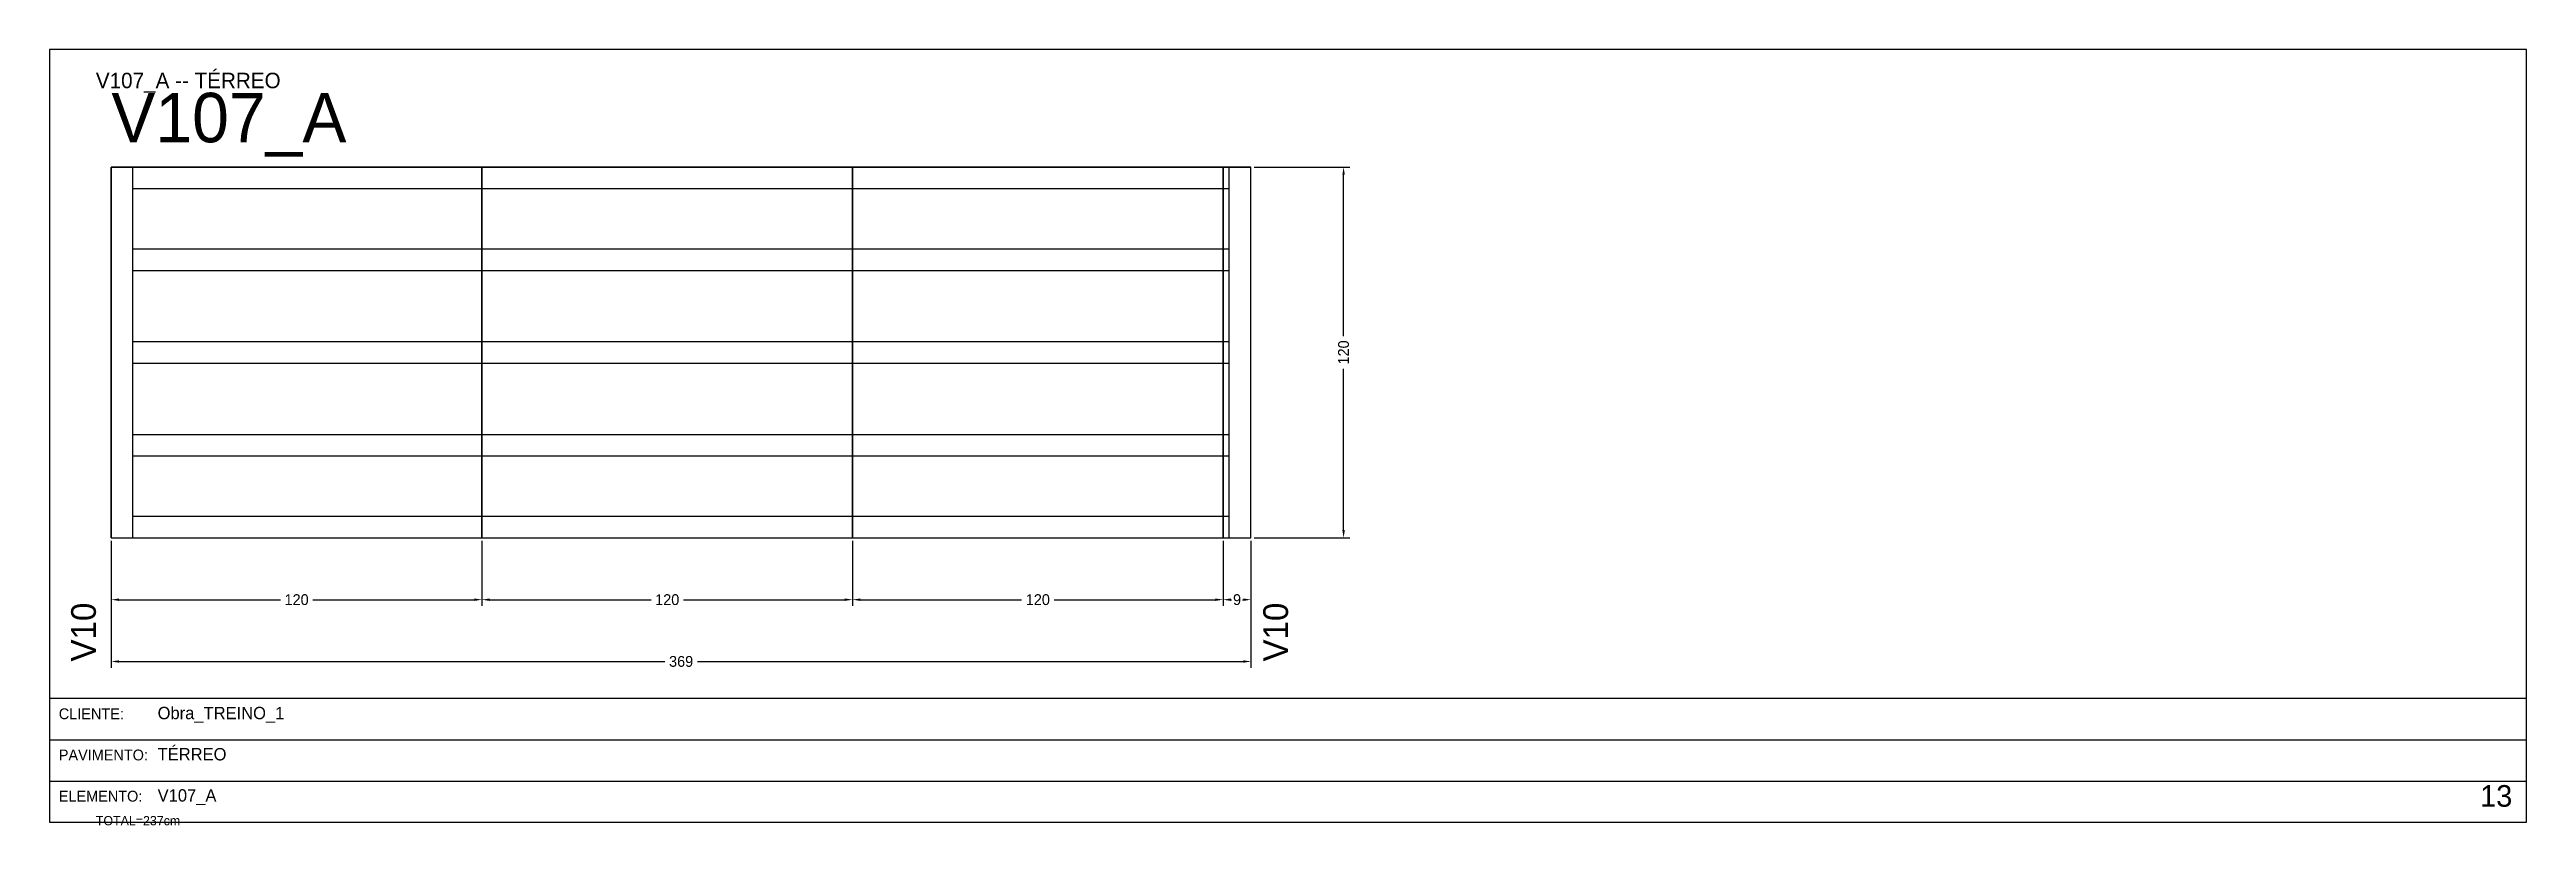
# Model space of a CAD drawing. Header units: metres. Extents: x 0 to 3268, y -4496 to 124.
# Drawn here: x 0 to 802, y -999 to -748 of the extents above; entities that cross this region are included whole.
import ezdxf

# ---------------------------------------------------------------- set-up
doc = ezdxf.new("R2010")
doc.units = ezdxf.units.M
for name, color, linetype in [('5', 5, 'Continuous'), ('BORDA_CELULA', 9, 'Continuous'), ('CARIMBO', 9, 'Continuous'), ('COTA', 241, 'Continuous'), ('NOMENCLATURA', 7, 'Continuous'), ('Painéis', 200, 'Continuous'), ('SARR_2.2x7', 40, 'Continuous')]:
    doc.layers.add(name, color=color, linetype=linetype)
doc.dimstyles.new('COTA', dxfattribs={"dimtxt": 3.5, "dimasz": 2.5, "dimexe": 2, "dimexo": 1, "dimgap": 0.9, "dimtad": 1, "dimdec": 0, "dimrnd": 1, "dimcen": 2.5, "dimclrd": 4, "dimclre": 4, "dimclrt": 4, "dimazin": 3, "dimtfac": 1, "dimtmove": 0, "dimatfit": 3})

msp = doc.modelspace()

# ---------------------------------------------------------------- texts
at = {"layer": '5'}
for p in [(15, -946), (401, -946)]:
    msp.add_text('V10', height=8, rotation=90, dxfattribs=at).set_placement(p)
at = {"layer": 'CARIMBO', "color": 9}
for s, p in [('CLIENTE:', (3, -964.67)), ('PAVIMENTO:', (3, -978)), ('ELEMENTO:', (3, -991.33))]:
    msp.add_text(s, height=3.5, dxfattribs=at).set_placement(p)
at = {"layer": 'CARIMBO', "color": 2}
for s, p in [('Obra_TREINO_1', (35, -964.67)), ('TÉRREO', (35, -978)), ('V107_A', (35, -991.33))]:
    msp.add_text(s, height=4, dxfattribs=at).set_placement(p)
at = {"layer": 'CARIMBO', "color": 3}
msp.add_text('13', height=7, dxfattribs=at).set_placement((787, -993))
at = {"layer": 'COTA'}
msp.add_text('TOTAL=237cm', height=3, dxfattribs=at).set_placement((15, -999))
at = {"layer": 'NOMENCLATURA'}
for s, height, p in [('V107_A -- TÉRREO', 5, (15, -760.5)), ('V107_A', 16, (20, -778))]:
    msp.add_text(s, height=height, dxfattribs=at).set_placement(p)

# ---------------------------------------------------------------- blocks, each defined once
blk = doc.blocks.new('_CLOSEDFILLED')
at = {"color": 0, "linetype": 'BYBLOCK'}
blk.add_solid([(-1, 0.16), (0, 0), (-1, -0.16)], dxfattribs=at)
blk = doc.blocks.new('*D121')
at = {"color": 4}
for p, q in [((20, -907), (20, -928)), ((140, -907), (140, -928)), ((22.5, -926), (74.75, -926)), ((85.25, -926), (137.5, -926))]:
    blk.add_line(p, q, dxfattribs=at)
at = {"layer": 'Defpoints'}
for p in [(20, -906), (140, -906), (20, -926)]:
    blk.add_point(p, dxfattribs=at)
at = {"layer": 'COTA', "color": 4, "xscale": 2.5, "yscale": 2.5, "rotation": 180}
blk.add_blockref('_CLOSEDFILLED', (20, -926), dxfattribs=at)
at = {"layer": 'COTA', "color": 4, "xscale": 2.5, "yscale": 2.5}
blk.add_blockref('_CLOSEDFILLED', (140, -926), dxfattribs=at)
at = {"layer": 'COTA', "color": 4, "insert": (80, -926), "char_height": 3.5, "attachment_point": 5}
blk.add_mtext('120', dxfattribs=at)
blk = doc.blocks.new('*D122')
at = {"color": 4}
for p, q in [((140, -907), (140, -928)), ((260, -907), (260, -928)), ((142.5, -926), (194.75, -926)), ((205.25, -926), (257.5, -926))]:
    blk.add_line(p, q, dxfattribs=at)
at = {"layer": 'Defpoints'}
for p in [(140, -906), (260, -906), (140, -926)]:
    blk.add_point(p, dxfattribs=at)
at = {"layer": 'COTA', "color": 4, "xscale": 2.5, "yscale": 2.5, "rotation": 180}
blk.add_blockref('_CLOSEDFILLED', (140, -926), dxfattribs=at)
at = {"layer": 'COTA', "color": 4, "xscale": 2.5, "yscale": 2.5}
blk.add_blockref('_CLOSEDFILLED', (260, -926), dxfattribs=at)
at = {"layer": 'COTA', "color": 4, "insert": (200, -926), "char_height": 3.5, "attachment_point": 5}
blk.add_mtext('120', dxfattribs=at)
blk = doc.blocks.new('*D123')
at = {"color": 4}
for p, q in [((260, -907), (260, -928)), ((380, -907), (380, -928)), ((262.5, -926), (314.75, -926)), ((325.25, -926), (377.5, -926))]:
    blk.add_line(p, q, dxfattribs=at)
at = {"layer": 'Defpoints'}
for p in [(260, -906), (380, -906), (260, -926)]:
    blk.add_point(p, dxfattribs=at)
at = {"layer": 'COTA', "color": 4, "xscale": 2.5, "yscale": 2.5, "rotation": 180}
blk.add_blockref('_CLOSEDFILLED', (260, -926), dxfattribs=at)
at = {"layer": 'COTA', "color": 4, "xscale": 2.5, "yscale": 2.5}
blk.add_blockref('_CLOSEDFILLED', (380, -926), dxfattribs=at)
at = {"layer": 'COTA', "color": 4, "insert": (320, -926), "char_height": 3.5, "attachment_point": 5}
blk.add_mtext('120', dxfattribs=at)
blk = doc.blocks.new('*D124')
at = {"color": 4}
for p, q in [((380, -907), (380, -928)), ((389, -907), (389, -928)), ((382.5, -926), (382.75, -926)), ((386.25, -926), (386.5, -926))]:
    blk.add_line(p, q, dxfattribs=at)
at = {"layer": 'Defpoints'}
for p in [(380, -906), (389, -906), (380, -926)]:
    blk.add_point(p, dxfattribs=at)
at = {"layer": 'COTA', "color": 4, "xscale": 2.5, "yscale": 2.5, "rotation": 180}
blk.add_blockref('_CLOSEDFILLED', (380, -926), dxfattribs=at)
at = {"layer": 'COTA', "color": 4, "xscale": 2.5, "yscale": 2.5}
blk.add_blockref('_CLOSEDFILLED', (389, -926), dxfattribs=at)
at = {"layer": 'COTA', "color": 4, "insert": (384.5, -926), "char_height": 3.5, "attachment_point": 5}
blk.add_mtext('9', dxfattribs=at)
blk = doc.blocks.new('*D125')
at = {"color": 4}
for p, q in [((20, -907), (20, -948)), ((389, -907), (389, -948)), ((22.5, -946), (199.25, -946)), ((209.75, -946), (386.5, -946))]:
    blk.add_line(p, q, dxfattribs=at)
at = {"layer": 'Defpoints'}
for p in [(20, -906), (389, -906), (20, -946)]:
    blk.add_point(p, dxfattribs=at)
at = {"layer": 'COTA', "color": 4, "xscale": 2.5, "yscale": 2.5, "rotation": 180}
blk.add_blockref('_CLOSEDFILLED', (20, -946), dxfattribs=at)
at = {"layer": 'COTA', "color": 4, "xscale": 2.5, "yscale": 2.5}
blk.add_blockref('_CLOSEDFILLED', (389, -946), dxfattribs=at)
at = {"layer": 'COTA', "color": 4, "insert": (204.5, -946), "char_height": 3.5, "attachment_point": 5}
blk.add_mtext('369', dxfattribs=at)
blk = doc.blocks.new('*D126')
at = {"color": 4}
for p, q in [((390, -786), (421, -786)), ((419, -840.75), (419, -788.5)), ((419, -903.5), (419, -851.25)), ((390, -906), (421, -906))]:
    blk.add_line(p, q, dxfattribs=at)
at = {"layer": 'Defpoints'}
for p in [(389, -786), (389, -906), (419, -906)]:
    blk.add_point(p, dxfattribs=at)
at = {"layer": 'COTA', "color": 4, "xscale": 2.5, "yscale": 2.5}
for p, rotation in [((419, -786), 90), ((419, -906), 270)]:
    blk.add_blockref('_CLOSEDFILLED', p, dxfattribs=dict(at, rotation=rotation))
at = {"layer": 'COTA', "color": 4, "insert": (419, -846), "char_height": 3.5, "attachment_point": 5, "rotation": 90}
blk.add_mtext('120', dxfattribs=at)
blk = doc.blocks.new('*D127')
at = {"color": 4}
for p, q in [((390, -786), (421, -786)), ((419, -840.75), (419, -788.5)), ((419, -903.5), (419, -851.25)), ((390, -906), (421, -906))]:
    blk.add_line(p, q, dxfattribs=at)
at = {"layer": 'Defpoints'}
for p in [(389, -786), (389, -906), (419, -906)]:
    blk.add_point(p, dxfattribs=at)
at = {"layer": 'COTA', "color": 4, "xscale": 2.5, "yscale": 2.5}
for p, rotation in [((419, -786), 90), ((419, -906), 270)]:
    blk.add_blockref('_CLOSEDFILLED', p, dxfattribs=dict(at, rotation=rotation))
at = {"layer": 'COTA', "color": 4, "insert": (419, -846), "char_height": 3.5, "attachment_point": 5, "rotation": 90}
blk.add_mtext('120', dxfattribs=at)
blk = doc.blocks.new('*D128')
at = {"color": 4}
for p, q in [((390, -786), (421, -786)), ((419, -840.75), (419, -788.5)), ((419, -903.5), (419, -851.25)), ((390, -906), (421, -906))]:
    blk.add_line(p, q, dxfattribs=at)
at = {"layer": 'Defpoints'}
for p in [(389, -786), (389, -906), (419, -906)]:
    blk.add_point(p, dxfattribs=at)
at = {"layer": 'COTA', "color": 4, "xscale": 2.5, "yscale": 2.5}
for p, rotation in [((419, -786), 90), ((419, -906), 270)]:
    blk.add_blockref('_CLOSEDFILLED', p, dxfattribs=dict(at, rotation=rotation))
at = {"layer": 'COTA', "color": 4, "insert": (419, -846), "char_height": 3.5, "attachment_point": 5, "rotation": 90}
blk.add_mtext('120', dxfattribs=at)
blk = doc.blocks.new('*D129')
at = {"color": 4}
for p, q in [((390, -786), (421, -786)), ((419, -840.75), (419, -788.5)), ((419, -903.5), (419, -851.25)), ((390, -906), (421, -906))]:
    blk.add_line(p, q, dxfattribs=at)
at = {"layer": 'Defpoints'}
for p in [(389, -786), (389, -906), (419, -906)]:
    blk.add_point(p, dxfattribs=at)
at = {"layer": 'COTA', "color": 4, "xscale": 2.5, "yscale": 2.5}
for p, rotation in [((419, -786), 90), ((419, -906), 270)]:
    blk.add_blockref('_CLOSEDFILLED', p, dxfattribs=dict(at, rotation=rotation))
at = {"layer": 'COTA', "color": 4, "insert": (419, -846), "char_height": 3.5, "attachment_point": 5, "rotation": 90}
blk.add_mtext('120', dxfattribs=at)

# ---------------------------------------------------------------- dimensions: what is measured, and where the dimension line sits
at = {"layer": 'COTA'}
for picture in ['*D126', '*D127', '*D128', '*D129']:
    dim = msp.add_linear_dim(base=(419, -906), p1=(389, -906), p2=(389, -786), angle=90, dimstyle='COTA', dxfattribs=at)
    dim.commit()
    dim.dimension.update_dxf_attribs({"geometry": picture, "text_midpoint": (419, -846)})
for base, p1, p2, picture, middle in [((20, -926), (20, -906), (140, -906), '*D121', (80, -926)), ((20, -946), (20, -906), (389, -906), '*D125', (204.5, -946)), ((140, -926), (140, -906), (260, -906), '*D122', (200, -926)), ((260, -926), (260, -906), (380, -906), '*D123', (320, -926)), ((380, -926), (380, -906), (389, -906), '*D124', (384.5, -926))]:
    dim = msp.add_linear_dim(base=base, p1=p1, p2=p2, dimstyle='COTA', dxfattribs=at)
    dim.commit()
    dim.dimension.update_dxf_attribs({"geometry": picture, "text_midpoint": middle})

# ---------------------------------------------------------------- linework, layer by layer
at = {"layer": 'BORDA_CELULA'}
for points in [[(0, -998), (802, -998), (802, -748), (0, -748)], [(0, -998), (802, -998), (802, -958), (0, -958)]]:
    msp.add_lwpolyline(points, close=True, dxfattribs=at)
at = {"layer": 'CARIMBO'}
for p, q in [((0, -971.33), (802, -971.33)), ((0, -984.67), (802, -984.67)), ((0, -998), (802, -998))]:
    msp.add_line(p, q, dxfattribs=at)
at = {"layer": 'Painéis'}
for points in [[(20, -906), (20, -786)], [(20, -786), (140, -786)], [(20, -906), (140, -906), (140, -786), (20, -786), (20, -906)], [(140, -906), (140, -786)], [(140, -786), (260, -786)], [(140, -906), (260, -906), (260, -786), (140, -786), (140, -906)], [(260, -906), (260, -786)], [(260, -786), (380, -786)], [(260, -906), (380, -906), (380, -786), (260, -786), (260, -906)], [(380, -906), (380, -786)], [(380, -786), (389, -786)], [(380, -906), (389, -906), (389, -786), (380, -786), (380, -906)], [(389, -906), (389, -786)], [(20, -906), (140, -906)], [(140, -906), (260, -906)], [(260, -906), (380, -906)], [(380, -906), (389, -906)]]:
    msp.add_lwpolyline(points, dxfattribs=at)
at = {"layer": 'SARR_2.2x7'}
for points in [[(27, -906), (27, -786)], [(27, -793), (140, -793)], [(140, -793), (260, -793)], [(260, -793), (380, -793)], [(380, -793), (382, -793)], [(382, -906), (382, -786)], [(27, -812.5), (140, -812.5)], [(140, -812.5), (260, -812.5)], [(260, -812.5), (380, -812.5)], [(380, -812.5), (382, -812.5)], [(27, -819.5), (140, -819.5)], [(140, -819.5), (260, -819.5)], [(260, -819.5), (380, -819.5)], [(380, -819.5), (382, -819.5)], [(27, -842.5), (140, -842.5)], [(27, -849.5), (140, -849.5)], [(140, -842.5), (260, -842.5)], [(140, -849.5), (260, -849.5)], [(260, -842.5), (380, -842.5)], [(260, -849.5), (380, -849.5)], [(380, -842.5), (382, -842.5)], [(380, -849.5), (382, -849.5)], [(27, -872.5), (140, -872.5)], [(140, -872.5), (260, -872.5)], [(260, -872.5), (380, -872.5)], [(380, -872.5), (382, -872.5)], [(27, -879.5), (140, -879.5)], [(140, -879.5), (260, -879.5)], [(260, -879.5), (380, -879.5)], [(380, -879.5), (382, -879.5)], [(27, -899), (140, -899)], [(140, -899), (260, -899)], [(260, -899), (380, -899)], [(380, -899), (382, -899)]]:
    msp.add_lwpolyline(points, dxfattribs=at)

msp.set_redraw_order([(e.dxf.handle, doc.entitydb.next_handle()) for e in msp.query("TEXT MTEXT ATTDEF DIMENSION ARC_DIMENSION")])  # texts and dimensions are drawn at this point

doc.saveas('drawing.dxf')
